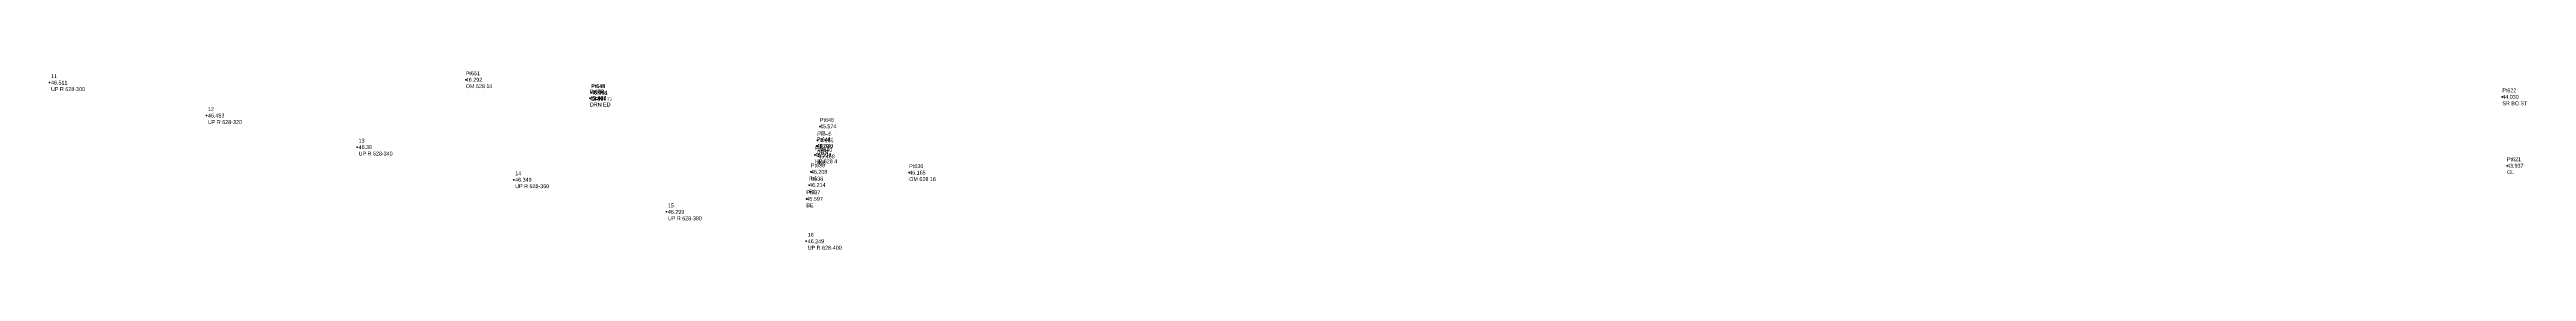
# Model space of a CAD drawing. Header units: metres. Extents: x 169978 to 830021, y 964681 to 1014880.
# Drawn here: x 823111 to 823429.5, y 980915 to 980938 of the extents above; entities that cross this region are included whole.
import ezdxf

# ---------------------------------------------------------------- set-up
doc = ezdxf.new("R2010")
doc.units = ezdxf.units.M

msp = doc.modelspace()

# ---------------------------------------------------------------- linework, layer by layer
at = {"layer": 'MDU TO TN 5628 000 to 634 000_SurveyPoint'}
for p in [(823164.54, 980936.89, 46.29), (823180.65, 980935.24, 45.09), (823180.68, 980935.23, 45.73), (823426.35, 980934.68, 44.03), (823180.5, 980934.53, 45.49), (823180.51, 980934.52, 45.15), (823209.66, 980928.37, 44.87), (823209.66, 980928.36, 45.34), (823209.74, 980929.07, 44.88), (823209.75, 980929.1, 45.55), (823210.07, 980930.88, 45.57), (823209.41, 980927.2, 45.5), (823209.86, 980927.02, 45.47), (823426.96, 980925.8, 43.94), (823208.68, 980923.31, 46.21), (823208.91, 980925.02, 46.21), (823221.55, 980924.91, 46.16), (823208.33, 980921.54, 45.6)]:
    msp.add_point(p, dxfattribs=at)
at = {"layer": 'MEJ TO TNCH28-100 TO CH35-580_Survey'}
for p in [(823111.03, 980936.52, 46.51), (823131.2, 980932.26, 46.45), (823150.57, 980928.2, 46.39), (823170.7, 980923.99, 46.35), (823190.33, 980919.85, 46.3), (823208.31, 980916.06, 46.25)]:
    msp.add_point(p, dxfattribs=at)

# ---------------------------------------------------------------- texts
at = {"layer": 'MDU TO TN 5628 000 to 634 000_SurveyPoint', "color": 7, "char_height": 0.5, "attachment_point": 4}
for s, insert, width in [('Pt651\\P46.292\\POM 628 14', (823164.54, 980936.89, 46.29), 5), ('Pt647\\P45.488\\PDRN ED', (823180.5, 980934.53, 45.49), 3.5), ('Pt650\\P45.152\\PDRN ED', (823180.51, 980934.52, 45.15), 3.5), ('Pt649\\P45.094\\PDRN ED', (823180.65, 980935.24, 45.09), 3.5), ('Pt648\\P45.731\\PDRN ED', (823180.68, 980935.23, 45.73), 3.5), ('Pt622\\P44.030\\PSR BO ST', (823426.35, 980934.68, 44.03), 4.5), ('Pt646\\P45.574\\PGL', (823210.07, 980930.88, 45.57), 3), ('Pt641\\P45.504\\PHP 628 4', (823209.41, 980927.2, 45.5), 4.5), ('Pt644\\P44.870\\PDRN', (823209.66, 980928.37, 44.87), 3), ('Pt642\\P45.335\\PDRN', (823209.66, 980928.36, 45.34), 3), ('Pt645\\P44.880\\PDRN', (823209.74, 980929.07, 44.88), 3), ('Pt643\\P45.549\\PDRN', (823209.75, 980929.1, 45.55), 3), ('Pt639\\P46.208\\PL1', (823208.91, 980925.02, 46.21), 3), ('Pt640\\P45.468\\PBE', (823209.86, 980927.02, 45.47), 3), ('Pt636\\P46.165\\POM 628 16', (823221.55, 980924.91, 46.16), 5), ('Pt621\\P43.937\\PGL', (823426.96, 980925.8, 43.94), 3), ('Pt637\\P45.597\\PBE', (823208.33, 980921.54, 45.6), 3), ('Pt638\\P46.214\\PR1', (823208.68, 980923.31, 46.21), 3)]:
    msp.add_mtext(s, dxfattribs=dict(at, insert=insert, width=width))
at = {"layer": 'MEJ TO TNCH28-100 TO CH35-580_Survey', "char_height": 0.5, "width": 6.5, "attachment_point": 4}
for s, insert in [(' 11\\P 46.511\\P UP R 628-300', (823111.03, 980936.52, 46.51)), (' 12\\P 46.453\\P UP R 628-320', (823131.2, 980932.26, 46.45)), (' 13\\P 46.39\\P UP R 628-340', (823150.57, 980928.2, 46.39)), (' 14\\P 46.349\\P UP R 628-360', (823170.7, 980923.99, 46.35)), (' 15\\P 46.299\\P UP R 628-380', (823190.33, 980919.85, 46.3)), (' 16\\P 46.249\\P UP R 628-400', (823208.31, 980916.06, 46.25))]:
    msp.add_mtext(s, dxfattribs=dict(at, insert=insert))

doc.saveas('drawing.dxf')
